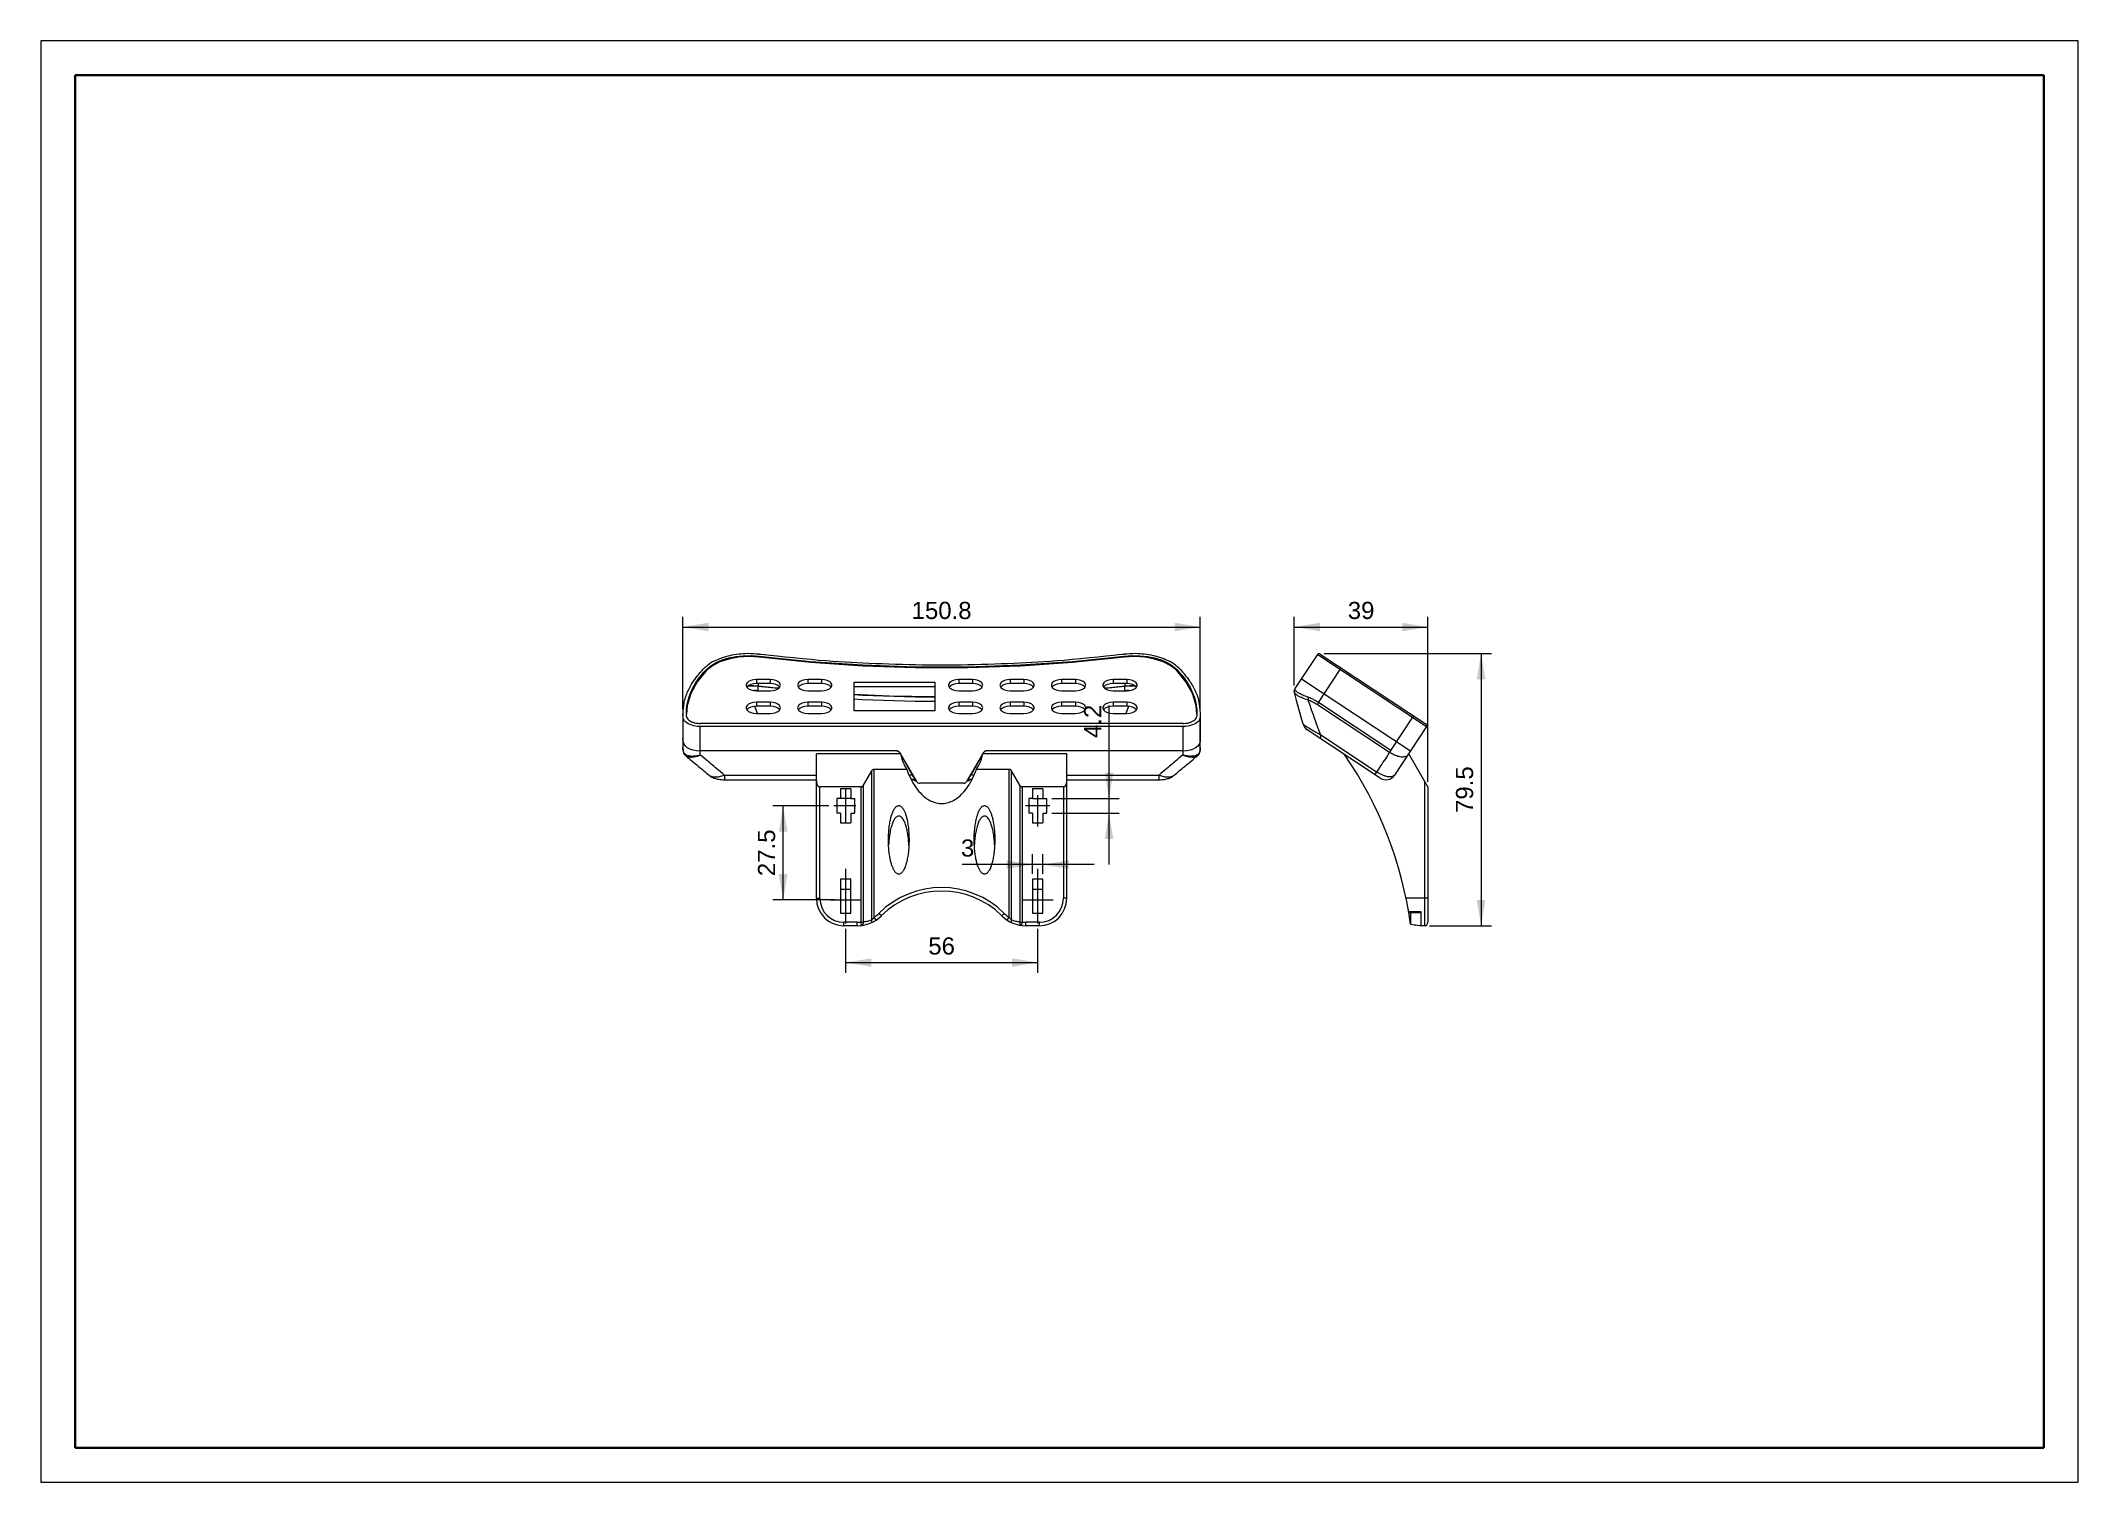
# Model space of a CAD drawing. Header units: millimetres. Extents: x -297 to 297, y -210 to 210.
import ezdxf

# ---------------------------------------------------------------- set-up
doc = ezdxf.new("R2010")
doc.units = ezdxf.units.MM
doc.layers.get('0').update_dxf_attribs({"lineweight": 20})
doc.layers.add('粗实线层', color=7, linetype='Continuous', lineweight=35)
doc.layers.add('细实线层', color=7, linetype='Continuous', lineweight=18)
doc.styles.add('标准', font='')
doc.styles.get('标准').set_extended_font_data('arial')
doc.dimstyles.new('标准$0', dxfattribs={"dimscale": 1.5, "dimtxt": 3.333333, "dimasz": 5, "dimexe": 2, "dimexo": 1, "dimgap": 1.5, "dimtad": 1, "dimdec": 1, "dimdsep": 46, "dimtxsty": '标准', "dimcen": 2.5, "dimdle": 10, "dimclrd": 256, "dimclre": 256, "dimclrt": 7, "dimadec": 0, "dimazin": 0, "dimtfac": 0.714286, "dimtdec": 1, "dimtmove": 0, "dimatfit": 3, "dimfxl": 0, "dimtolj": 1, "dimarcsym": 0})

msp = doc.modelspace()

# ---------------------------------------------------------------- blocks, each defined once
blk = doc.blocks.new('*X4')
for points in [[(-109.78, 39.18), (-102.28, 40.43), (-102.28, 37.93)], [(41.04, 39.18), (33.54, 40.43), (33.54, 37.93)]]:
    blk.add_hatch(color=256).paths.add_polyline_path(points, flags=0)
at = {"linetype": 'Continuous'}
for p, q in [((-109.78, 15.26), (-109.78, 42.18)), ((41.04, 15.26), (41.04, 42.18))]:
    blk.add_line(p, q, dxfattribs=at)
blk.add_line((-109.78, 39.18), (41.04, 39.18))
at = {"color": 7, "insert": (-34.37, 43.98), "char_height": 5, "width": 32.8125, "attachment_point": 5, "style": '标准'}
blk.add_mtext('150.8', dxfattribs=at)
blk = doc.blocks.new('*X5')
for points in [[(-80.57, -12.92), (-81.82, -20.42), (-79.32, -20.42)], [(-80.57, -40.27), (-81.82, -32.77), (-79.32, -32.77)]]:
    blk.add_hatch(color=256).paths.add_polyline_path(points, flags=0)
at = {"linetype": 'Continuous'}
for p, q in [((-67.28, -12.92), (-83.57, -12.92)), ((-65.36, -40.27), (-83.57, -40.27))]:
    blk.add_line(p, q, dxfattribs=at)
blk.add_line((-80.57, -40.27), (-80.57, -12.92))
at = {"color": 7, "insert": (-85.38, -26.6), "char_height": 5, "width": 26.2195, "attachment_point": 5, "rotation": 90, "style": '标准'}
blk.add_mtext('27.5', dxfattribs=at)
blk = doc.blocks.new('*X6')
for points in [[(-62.36, -58.58), (-54.86, -57.33), (-54.86, -59.83)], [(-6.37, -58.58), (-13.87, -57.33), (-13.87, -59.83)]]:
    blk.add_hatch(color=256).paths.add_polyline_path(points, flags=0)
at = {"linetype": 'Continuous'}
for p, q in [((-62.36, -48.72), (-62.36, -61.58)), ((-6.37, -48.72), (-6.37, -61.58))]:
    blk.add_line(p, q, dxfattribs=at)
blk.add_line((-62.36, -58.58), (-6.37, -58.58))
at = {"color": 7, "insert": (-34.37, -53.78), "char_height": 5, "width": 14.3216, "attachment_point": 5, "style": '标准'}
blk.add_mtext('56', dxfattribs=at)
blk = doc.blocks.new('*X7')
for points in [[(-7.87, -30.04), (-15.37, -31.29), (-15.37, -28.79)], [(-4.87, -30.04), (2.63, -31.29), (2.63, -28.79)]]:
    blk.add_hatch(color=256).paths.add_polyline_path(points, flags=0)
at = {"linetype": 'Continuous'}
for p, q in [((-7.87, -32.74), (-7.87, -27.04)), ((-4.87, -32.74), (-4.87, -27.04))]:
    blk.add_line(p, q, dxfattribs=at)
blk.add_line((10.13, -30.04), (-28.42, -30.04))
at = {"color": 7, "insert": (-26.79, -25.24), "char_height": 5, "width": 10, "attachment_point": 5, "style": '标准'}
blk.add_mtext('3', dxfattribs=at)
blk = doc.blocks.new('*X8')
for points in [[(14.44, -10.8), (13.19, -3.3), (15.69, -3.3)], [(14.44, -15.04), (13.19, -22.54), (15.69, -22.54)]]:
    blk.add_hatch(color=256).paths.add_polyline_path(points, flags=0)
blk.add_line((14.44, -30.04), (14.44, 16.32))
at = {"linetype": 'Continuous'}
for p, q in [((-2.27, -10.8), (17.44, -10.8)), ((-2.27, -15.04), (17.44, -15.04))]:
    blk.add_line(p, q, dxfattribs=at)
at = {"color": 7, "insert": (9.68, 11.69), "char_height": 5, "width": 18.4985, "attachment_point": 5, "rotation": 90, "style": '标准'}
blk.add_mtext('4.2', dxfattribs=at)
blk = doc.blocks.new('*X9')
for points in [[(68.45, 39.18), (75.95, 40.43), (75.95, 37.93)], [(107.4, 39.18), (99.9, 40.43), (99.9, 37.93)]]:
    blk.add_hatch(color=256).paths.add_polyline_path(points, flags=0)
at = {"linetype": 'Continuous'}
for p, q in [((68.45, 22.11), (68.45, 42.18)), ((107.4, -5.9), (107.4, 42.18))]:
    blk.add_line(p, q, dxfattribs=at)
blk.add_line((68.45, 39.18), (107.4, 39.18))
at = {"color": 7, "insert": (87.93, 43.98), "char_height": 5, "width": 14.3293, "attachment_point": 5, "style": '标准'}
blk.add_mtext('39', dxfattribs=at)
blk = doc.blocks.new('*X10')
for points in [[(122.91, 31.45), (124.16, 23.95), (121.66, 23.95)], [(122.91, -47.85), (124.16, -40.35), (121.66, -40.35)]]:
    blk.add_hatch(color=256).paths.add_polyline_path(points, flags=0)
at = {"linetype": 'Continuous'}
for p, q in [((77.2, 31.45), (125.91, 31.45)), ((107.9, -47.85), (125.91, -47.85))]:
    blk.add_line(p, q, dxfattribs=at)
blk.add_line((122.91, 31.45), (122.91, -47.85))
at = {"color": 7, "insert": (118.11, -8.2), "char_height": 5, "width": 25.9604, "attachment_point": 5, "rotation": 90, "style": '标准'}
blk.add_mtext('79.5', dxfattribs=at)
blk = doc.blocks.new('$CAXA_FRAME_13B17AC1$')
at = {"layer": '粗实线层'}
for p, q in [((-287, 200), (-287, -200)), ((287, 200), (-287, 200)), ((287, -200), (287, 200)), ((-287, -200), (287, -200))]:
    blk.add_line(p, q, dxfattribs=at)
at = {"layer": '细实线层'}
for p, q in [((297, 210), (-297, 210)), ((-297, 210), (-297, -210)), ((297, -210), (297, 210)), ((-297, -210), (297, -210))]:
    blk.add_line(p, q, dxfattribs=at)

# ---------------------------------------------------------------- dimensions: what is measured, and where the dimension line sits
at = {"color": 7}
for base, p1, p2, text, picture, middle in [((41.04, 39.18), (-109.78, 13.76), (41.04, 13.76), '150.8', '*X4', (-34.37, 43.98)), ((107.4, 39.18), (68.45, 20.61), (107.4, -7.4), '39', '*X9', (87.93, 43.98)), ((-7.87, -30.04), (-4.87, -34.24), (-7.87, -34.24), '3', '*X7', (-26.79, -25.24)), ((-6.37, -58.58), (-62.36, -47.22), (-6.37, -47.22), '56', '*X6', (-34.37, -53.78))]:
    dim = msp.add_linear_dim(base=base, p1=p1, p2=p2, text=text, dimstyle='标准$0', override={"dimsah": 1, "dimtzin": 0}, dxfattribs=at)
    dim.commit()
    dim.dimension.update_dxf_attribs({"geometry": picture, "text_midpoint": middle})
for base, p1, p2, angle, text, picture, middle in [((122.91, -47.85), (75.7, 31.45), (106.4, -47.85), 270, '79.5', '*X10', (118.11, -8.2)), ((14.44, -10.8), (-3.77, -15.04), (-3.77, -10.8), 90, '4.2', '*X8', (9.68, 11.69)), ((-80.57, -12.92), (-63.86, -40.27), (-65.78, -12.92), 90, '27.5', '*X5', (-85.38, -26.6))]:
    dim = msp.add_linear_dim(base=base, p1=p1, p2=p2, angle=angle, text=text, dimstyle='标准$0', override={"dimsah": 1, "dimtzin": 0}, dxfattribs=at)
    dim.commit()
    dim.dimension.update_dxf_attribs({"geometry": picture, "text_midpoint": middle})

# ---------------------------------------------------------------- linework, layer by layer
at = {"color": 7}
for p, q in [((-87.59, 30.7), (-87.59, 30.37)), ((18.86, 30.7), (18.86, 30.37)), ((68.71, 21.24), (75.27, 31.18)), ((75.27, 31.18), (107.04, 10.21)), ((75.96, 31.32), (106.9, 10.9)), ((-103.65, 26.04), (-102.9, 26.83)), ((-101.2, 27.86), (-102.9, 26.5)), ((-102.9, 26.83), (-102.9, 26.5)), ((-84.36, 23.89), (-88.36, 23.89)), ((-88.36, 23.89), (-88.36, 22.73)), ((-84.36, 23.89), (-84.36, 22.73)), ((-69.36, 23.89), (-73.36, 23.89)), ((-73.36, 23.89), (-73.36, 22.73)), ((-69.36, 23.89), (-69.36, 22.73)), ((-29.37, 23.89), (-29.37, 22.73)), ((-25.37, 23.89), (-29.37, 23.89)), ((-25.37, 23.89), (-25.37, 22.73)), ((-14.37, 23.89), (-14.37, 22.73)), ((-10.37, 23.89), (-14.37, 23.89)), ((-10.37, 23.89), (-10.37, 22.73)), ((0.63, 23.89), (0.63, 22.73)), ((4.63, 23.89), (0.63, 23.89)), ((4.63, 23.89), (4.63, 22.73)), ((15.63, 23.89), (15.63, 22.73)), ((19.63, 23.89), (15.63, 23.89)), ((19.63, 23.89), (19.63, 22.73)), ((34.17, 26.83), (34.17, 26.5)), ((70.59, 24.09), (102.36, 3.11)), ((75.46, 17.17), (81.85, 26.84)), ((-84.36, 22.73), (-88.36, 22.73)), ((-88.36, 20.59), (-84.36, 20.59)), ((-87.81, 22.73), (-87.81, 21.99)), ((-82.02, 21.23), (-87.81, 21.82)), ((-87.81, 20.59), (-87.81, 21.82)), ((-69.36, 22.73), (-73.36, 22.73)), ((-73.36, 20.59), (-69.36, 20.59)), ((-59.86, 14.8), (-59.86, 23.07)), ((-59.86, 23.07), (-36.37, 23.07)), ((-59.86, 21.9), (-36.37, 21.9)), ((-36.37, 23.07), (-36.37, 14.8)), ((-25.37, 22.73), (-29.37, 22.73)), ((-29.37, 20.59), (-25.37, 20.59)), ((-10.37, 22.73), (-14.37, 22.73)), ((-14.37, 20.59), (-10.37, 20.59)), ((4.63, 22.73), (0.63, 22.73)), ((0.63, 20.59), (4.63, 20.59)), ((19.07, 21.82), (13.28, 21.23)), ((19.63, 22.73), (15.63, 22.73)), ((15.63, 20.59), (19.63, 20.59)), ((19.07, 22.73), (19.07, 21.99)), ((19.07, 20.59), (19.07, 21.82)), ((68.52, 20.08), (68.52, 20.09)), ((68.7, 21.24), (68.71, 21.24)), ((-109.78, 13.76), (-109.78, 6.67)), ((-109.75, 12.87), (-109.78, 13.73)), ((-109.75, 3.2), (-109.75, 12.87)), ((-108.75, 13.14), (-108.78, 14.01)), ((-108.54, 16.36), (-108.77, 13.76)), ((-84.36, 17.28), (-88.36, 17.28)), ((-88.36, 17.28), (-88.36, 16.12)), ((-84.36, 16.12), (-88.36, 16.12)), ((-88.36, 13.98), (-84.36, 13.98)), ((-84.36, 17.28), (-84.36, 16.12)), ((-69.36, 17.28), (-73.36, 17.28)), ((-73.36, 17.28), (-73.36, 16.12)), ((-69.36, 16.12), (-73.36, 16.12)), ((-73.36, 13.98), (-69.36, 13.98)), ((-69.36, 17.28), (-69.36, 16.12)), ((-36.37, 14.8), (-59.86, 14.8)), ((-29.37, 17.28), (-29.37, 16.12)), ((-25.37, 17.28), (-29.37, 17.28)), ((-25.37, 16.12), (-29.37, 16.12)), ((-29.37, 13.98), (-25.37, 13.98)), ((-25.37, 17.28), (-25.37, 16.12)), ((-14.37, 17.28), (-14.37, 16.12)), ((-10.37, 17.28), (-14.37, 17.28)), ((-10.37, 16.12), (-14.37, 16.12)), ((-14.37, 13.98), (-10.37, 13.98)), ((-10.37, 17.28), (-10.37, 16.12)), ((0.63, 17.28), (0.63, 16.12)), ((4.63, 17.28), (0.63, 17.28)), ((4.63, 16.12), (0.63, 16.12)), ((0.63, 13.98), (4.63, 13.98)), ((4.63, 17.28), (4.63, 16.12)), ((15.63, 17.28), (15.63, 16.12)), ((19.63, 17.28), (15.63, 17.28)), ((19.63, 16.12), (15.63, 16.12)), ((15.63, 13.98), (19.63, 13.98)), ((19.63, 17.28), (19.63, 16.12)), ((40.04, 14.01), (40.02, 13.14)), ((41.04, 13.73), (41.02, 12.87)), ((41.02, 3.2), (41.02, 12.87)), ((41.04, 13.76), (41.04, 6.67)), ((96.19, 2.64), (75.19, 16.51)), ((96.59, 3.23), (75.46, 17.17)), ((96.62, 3.2), (103.01, 12.87)), ((-109.75, 5.78), (-109.78, 6.67)), ((36.02, 11.1), (-104.75, 11.1)), ((36.02, 10.21), (-104.75, 10.21)), ((-104.75, 1.92), (-104.75, 10.21)), ((36.02, 1.92), (36.02, 10.21)), ((41.04, 6.67), (41.02, 5.78)), ((93.52, -4.83), (72.25, 9.21)), ((92.45, -3.07), (76.14, 7.7)), ((107.04, 10.21), (97.68, -3.98)), ((-109.78, 5.78), (-109.78, 4.06)), ((-109.78, 4.06), (-109.75, 3.16)), ((-109.75, 3.19), (-109.75, 3.16)), ((-47.49, 3.11), (-104.75, 3.11)), ((-46.37, 2.28), (-70.86, 2.28)), ((-70.86, -39.85), (-70.86, 2.28)), ((-47.27, 3.08), (-47.55, 3.11)), ((-46.64, 2.64), (-46.8, 2.83)), ((-46.64, 2.64), (-46.64, 2.71)), ((-46.44, 2.28), (-46.64, 2.64)), ((-41.64, -5.85), (-46.59, 2.64)), ((-42.85, -3.98), (-46.29, 2.03)), ((-22.14, 2.64), (-27.09, -5.85)), ((-22.44, 2.03), (-25.88, -3.98)), ((2.13, 2.28), (-22.37, 2.28)), ((-22.3, 2.28), (-22.09, 2.64)), ((-21.93, 2.83), (-22.09, 2.64)), ((-22.09, 2.71), (-22.09, 2.64)), ((-21.19, 3.11), (-21.47, 3.08)), ((36.02, 3.11), (-21.24, 3.11)), ((2.13, -39.85), (2.13, 2.28)), ((41.04, 4.05), (41.02, 3.16)), ((41.02, 3.16), (41.02, 3.19)), ((41.04, 4.05), (41.04, 5.78)), ((96.62, 3.2), (96.59, 3.23)), ((107.4, -7.4), (101.81, 2.28)), ((-102.16, -4), (-102.16, -4)), ((-97.68, -3.98), (-70.86, -3.98)), ((-97.68, -3.98), (-97.68, -5.33)), ((-97.68, -5.33), (-70.86, -5.33)), ((-57.15, -6.9), (-54.74, -2.71)), ((-54.74, -46.13), (-54.74, -2.71)), ((-54.03, -2.21), (-44.56, -2.21)), ((-54.03, -45.38), (-54.03, -2.21)), ((-42.85, -3.98), (-43.81, -3.98)), ((-42.99, -5.33), (-43.19, -5.33)), ((-42.98, -5.33), (-43.16, -5.27)), ((-41.98, -5.27), (-43.16, -5.27)), ((-25.58, -5.27), (-26.76, -5.27)), ((-24.92, -3.98), (-25.88, -3.98)), ((-25.75, -5.33), (-25.58, -5.27)), ((-25.55, -5.33), (-25.58, -5.33)), ((-24.17, -2.21), (-14.7, -2.21)), ((-14.7, -45.38), (-14.7, -2.21)), ((-14, -46.13), (-14, -2.71)), ((-11.58, -6.9), (-14, -2.71)), ((2.13, -3.98), (28.95, -3.98)), ((2.13, -5.33), (28.95, -5.33)), ((28.95, -3.98), (28.95, -5.33)), ((33.43, -4), (33.43, -4)), ((106.4, -5.67), (106.4, -47.85)), ((-57.86, -7.4), (-69.86, -7.4)), ((-69.86, -39.85), (-69.86, -7.4)), ((-64.96, -10.8), (-64.96, -15.04)), ((-60.86, -10.8), (-64.96, -10.8)), ((-60.86, -7.93), (-63.86, -7.93)), ((-63.86, -7.93), (-63.86, -10.8)), ((-62.36, -7.8), (-62.36, -18.04)), ((-60.86, -7.93), (-60.86, -10.8)), ((-60.86, -10.8), (-59.76, -10.8)), ((-59.76, -10.8), (-59.76, -15.04)), ((-57.86, -46.79), (-57.86, -7.4)), ((-57.15, -46.78), (-57.15, -6.9)), ((-27.99, -6.32), (-40.74, -6.32)), ((-11.58, -6.9), (-11.58, -46.78)), ((-10.88, -7.4), (-10.88, -46.79)), ((1.13, -7.4), (-10.88, -7.4)), ((-7.87, -10.8), (-8.97, -10.8)), ((-8.97, -10.8), (-8.97, -15.04)), ((-7.87, -7.93), (-7.87, -10.8)), ((-4.87, -7.93), (-7.87, -7.93)), ((-7.87, -10.8), (-3.77, -10.8)), ((-6.37, -9.79), (-6.37, -18.97)), ((-4.87, -7.93), (-4.87, -10.8)), ((-3.77, -10.8), (-3.77, -15.04)), ((1.13, -7.4), (1.13, -39.85)), ((107.4, -7.4), (107.4, -46.85)), ((-59.36, -12.92), (-65.78, -12.92)), ((-63.86, -15.04), (-64.96, -15.04)), ((-63.86, -15.04), (-63.86, -17.91)), ((-60.86, -15.04), (-60.86, -17.91)), ((-60.86, -15.04), (-59.76, -15.04)), ((-2.82, -12.92), (-9.93, -12.92)), ((-7.87, -15.04), (-8.97, -15.04)), ((-7.87, -15.04), (-7.87, -17.91)), ((-4.87, -15.04), (-4.87, -17.91)), ((-4.87, -15.04), (-3.77, -15.04)), ((-63.86, -17.91), (-60.86, -17.91)), ((-7.87, -17.91), (-4.87, -17.91)), ((-60.86, -34.24), (-63.86, -34.24)), ((-63.86, -34.24), (-63.86, -44.22)), ((-62.36, -31.24), (-62.36, -47.22)), ((-60.86, -44.22), (-60.86, -34.24)), ((-4.87, -34.24), (-7.87, -34.24)), ((-7.87, -34.24), (-7.87, -44.22)), ((-6.37, -31.24), (-6.37, -47.22)), ((-4.87, -44.22), (-4.87, -34.24)), ((-70.86, -39.85), (-69.86, -39.85)), ((-66.86, -40.27), (-57.86, -40.27)), ((-60.86, -37.27), (-63.86, -37.27)), ((-10.87, -40.27), (-1.87, -40.27)), ((-4.87, -37.27), (-7.87, -37.27)), ((2.13, -39.85), (1.13, -39.85)), ((107.4, -39.85), (101.03, -39.85)), ((-63.86, -44.22), (-60.86, -44.22)), ((-58.97, -46.85), (-62.86, -46.85)), ((-62.86, -47.85), (-62.86, -46.85)), ((-58.97, -47.85), (-58.97, -46.85)), ((-57.86, -46.78), (-57.15, -46.78)), ((-57.73, -47.78), (-57.86, -46.78)), ((-53.48, -46.21), (-54.03, -45.38)), ((-53.48, -46.21), (-51.94, -44.97)), ((-51.94, -44.97), (-52.64, -44.25)), ((-16.79, -44.97), (-16.09, -44.25)), ((-15.25, -46.21), (-14.7, -45.38)), ((-11.58, -46.78), (-10.88, -46.78)), ((-11, -47.78), (-10.88, -46.78)), ((-5.87, -46.85), (-9.77, -46.85)), ((-9.77, -47.85), (-9.77, -46.85)), ((-7.87, -44.22), (-4.87, -44.22)), ((-5.87, -47.85), (-5.87, -46.85)), ((105.4, -43.84), (101.79, -43.84)), ((105.4, -44.1), (101.83, -44.1)), ((102.33, -47.36), (102.44, -47.36)), ((102.44, -47.37), (102.44, -44.1)), ((105.4, -47.85), (105.4, -43.84)), ((-58.97, -47.85), (-62.86, -47.85)), ((-58.97, -47.85), (-57.73, -47.78)), ((-11, -47.78), (-9.77, -47.85)), ((-5.87, -47.85), (-9.77, -47.85)), ((106.4, -47.85), (105.4, -47.85))]:
    msp.add_line(p, q, dxfattribs=at)
for points in [[(-102.9, 26.83), (-101.64, 27.9), (-100.09, 28.83), (-98.34, 29.59), (-96.43, 30.18), (-94.37, 30.59), (-92.18, 30.83), (-89.88, 30.87), (-87.59, 30.7)], [(-87.59, 30.37), (-90.58, 30.55), (-93.57, 30.37), (-96.42, 29.84), (-99.01, 29), (-101.2, 27.86)], [(-87.59, 30.7), (-72.55, 29.16), (-57.34, 28.12), (-42.04, 27.6), (-26.7, 27.6), (-11.39, 28.12), (3.81, 29.16), (18.86, 30.7)], [(18.86, 30.37), (3.8, 28.82), (-11.41, 27.78), (-26.71, 27.27), (-42.03, 27.27), (-57.32, 27.78), (-72.53, 28.82), (-87.59, 30.37)], [(18.86, 30.7), (21.14, 30.87), (23.44, 30.83), (25.63, 30.6), (27.69, 30.18), (29.6, 29.59), (31.36, 28.83), (32.91, 27.9), (34.17, 26.83)], [(34.17, 26.5), (32.47, 27.86), (30.27, 29), (27.69, 29.84), (24.84, 30.37), (21.85, 30.55), (18.86, 30.37)], [(-108.78, 14.01), (-108.74, 15.04), (-108.61, 16.21), (-108.37, 17.47), (-108, 18.8), (-107.49, 20.15), (-106.86, 21.49), (-106.12, 22.78), (-105.31, 23.99), (-104.47, 25.08), (-103.65, 26.04)], [(-102.9, 26.5), (-105.59, 23.26), (-107.47, 19.86), (-108.54, 16.36)], [(-88.36, 23.89), (-89.21, 23.83), (-89.98, 23.63), (-90.63, 23.32), (-91.09, 22.93), (-91.33, 22.48), (-91.36, 22.24)], [(-81.36, 22.24), (-81.39, 22.48), (-81.63, 22.93), (-82.09, 23.32), (-82.74, 23.63), (-83.52, 23.83), (-84.36, 23.89)], [(-73.36, 23.89), (-74.21, 23.83), (-74.98, 23.63), (-75.63, 23.32), (-76.09, 22.93), (-76.33, 22.48), (-76.36, 22.24)], [(-66.36, 22.24), (-66.39, 22.48), (-66.63, 22.93), (-67.1, 23.32), (-67.74, 23.63), (-68.52, 23.83), (-69.36, 23.89)], [(-29.37, 23.89), (-30.21, 23.83), (-30.99, 23.63), (-31.63, 23.32), (-32.1, 22.93), (-32.34, 22.48), (-32.37, 22.24)], [(-22.37, 22.24), (-22.4, 22.48), (-22.64, 22.93), (-23.1, 23.32), (-23.75, 23.63), (-24.52, 23.83), (-25.37, 23.89)], [(-14.37, 23.89), (-15.21, 23.83), (-15.99, 23.63), (-16.64, 23.32), (-17.1, 22.93), (-17.34, 22.48), (-17.37, 22.24)], [(-7.37, 22.24), (-7.4, 22.48), (-7.64, 22.93), (-8.1, 23.32), (-8.75, 23.63), (-9.52, 23.83), (-10.37, 23.89)], [(0.63, 23.89), (-0.22, 23.83), (-0.99, 23.63), (-1.64, 23.32), (-2.1, 22.93), (-2.34, 22.48), (-2.37, 22.24)], [(7.63, 22.24), (7.6, 22.48), (7.36, 22.93), (6.9, 23.32), (6.25, 23.63), (5.47, 23.83), (4.63, 23.89)], [(15.63, 23.89), (14.78, 23.83), (14.01, 23.63), (13.36, 23.32), (12.9, 22.93), (12.66, 22.48), (12.63, 22.24)], [(22.63, 22.24), (22.6, 22.48), (22.36, 22.93), (21.89, 23.32), (21.25, 23.63), (20.47, 23.83), (19.63, 23.89)], [(34.17, 26.83), (34.89, 26.06), (35.7, 25.13), (36.53, 24.05), (37.34, 22.86), (38.08, 21.58), (38.72, 20.24), (39.24, 18.89), (39.62, 17.56), (39.87, 16.28), (40, 15.09), (40.04, 14.01)], [(40.04, 13.76), (39.8, 16.36), (38.74, 19.86), (36.85, 23.26), (34.17, 26.5)], [(81.85, 26.84), (81.97, 26.99), (82.1, 27.1)], [(82.1, 27.1), (82.22, 27.15), (82.32, 27.13)], [(-91.36, 22.24), (-91.33, 22.01), (-91.09, 21.56), (-90.63, 21.16), (-89.98, 20.85), (-89.21, 20.66), (-88.36, 20.59)], [(-88.36, 22.73), (-89.21, 22.66), (-89.98, 22.46), (-90.63, 22.16), (-91.09, 21.76), (-91.14, 21.66)], [(-87.81, 21.82), (-90.18, 21.98), (-90.86, 21.96)], [(-87.81, 21.99), (-90.58, 22.15), (-90.63, 22.15)], [(-81.91, 21.32), (-82.63, 21.4), (-85.22, 21.69), (-87.81, 21.99)], [(-81.58, 21.66), (-81.63, 21.76), (-82.09, 22.16), (-82.74, 22.46), (-83.52, 22.66), (-84.36, 22.73)], [(-84.36, 20.59), (-83.52, 20.66), (-82.74, 20.85), (-82.09, 21.16), (-81.63, 21.56), (-81.39, 22.01), (-81.36, 22.24)], [(-76.36, 22.24), (-76.33, 22.01), (-76.09, 21.56), (-75.63, 21.16), (-74.98, 20.85), (-74.21, 20.66), (-73.36, 20.59)], [(-73.36, 22.73), (-74.21, 22.66), (-74.98, 22.46), (-75.63, 22.16), (-76.09, 21.76), (-76.15, 21.66)], [(-66.58, 21.66), (-66.63, 21.76), (-67.1, 22.16), (-67.74, 22.46), (-68.52, 22.66), (-69.36, 22.73)], [(-69.36, 20.59), (-68.52, 20.66), (-67.74, 20.85), (-67.1, 21.16), (-66.63, 21.56), (-66.39, 22.01), (-66.36, 22.24)], [(-36.37, 18.83), (-49.66, 19.06), (-59.86, 19.57)], [(-36.37, 18.7), (-42.06, 18.7), (-57.41, 19.23), (-59.86, 19.39)], [(-36.37, 17.48), (-42.06, 17.48), (-57.41, 18), (-59.86, 18.16)], [(-32.37, 22.24), (-32.34, 22.01), (-32.1, 21.56), (-31.63, 21.16), (-30.99, 20.85), (-30.21, 20.66), (-29.37, 20.59)], [(-29.37, 22.73), (-30.21, 22.66), (-30.99, 22.46), (-31.63, 22.16), (-32.1, 21.76), (-32.15, 21.66)], [(-22.58, 21.66), (-22.64, 21.76), (-23.1, 22.16), (-23.75, 22.46), (-24.52, 22.66), (-25.37, 22.73)], [(-25.37, 20.59), (-24.52, 20.66), (-23.75, 20.85), (-23.1, 21.16), (-22.64, 21.56), (-22.4, 22.01), (-22.37, 22.24)], [(-17.37, 22.24), (-17.34, 22.01), (-17.1, 21.56), (-16.64, 21.16), (-15.99, 20.85), (-15.21, 20.66), (-14.37, 20.59)], [(-14.37, 22.73), (-15.21, 22.66), (-15.99, 22.46), (-16.64, 22.16), (-17.1, 21.76), (-17.15, 21.66)], [(-7.59, 21.66), (-7.64, 21.76), (-8.1, 22.16), (-8.75, 22.46), (-9.52, 22.66), (-10.37, 22.73)], [(-10.37, 20.59), (-9.52, 20.66), (-8.75, 20.85), (-8.1, 21.16), (-7.64, 21.56), (-7.4, 22.01), (-7.37, 22.24)], [(-2.37, 22.24), (-2.34, 22.01), (-2.1, 21.56), (-1.64, 21.16), (-0.99, 20.85), (-0.22, 20.66), (0.63, 20.59)], [(0.63, 22.73), (-0.22, 22.66), (-0.99, 22.46), (-1.64, 22.16), (-2.1, 21.76), (-2.15, 21.66)], [(7.41, 21.66), (7.36, 21.76), (6.9, 22.16), (6.25, 22.46), (5.47, 22.66), (4.63, 22.73)], [(4.63, 20.59), (5.47, 20.66), (6.25, 20.85), (6.9, 21.16), (7.36, 21.56), (7.6, 22.01), (7.63, 22.24)], [(12.63, 22.24), (12.66, 22.01), (12.9, 21.56), (13.36, 21.16), (14.01, 20.85), (14.78, 20.66), (15.63, 20.59)], [(15.63, 22.73), (14.78, 22.66), (14.01, 22.46), (13.36, 22.16), (12.9, 21.76), (12.84, 21.66)], [(19.07, 21.99), (16.49, 21.69), (13.9, 21.4), (13.17, 21.32)], [(21.9, 22.15), (21.85, 22.15), (19.07, 21.99)], [(22.12, 21.96), (21.45, 21.98), (19.07, 21.82)], [(22.41, 21.66), (22.36, 21.76), (21.89, 22.16), (21.25, 22.46), (20.47, 22.66), (19.63, 22.73)], [(19.63, 20.59), (20.47, 20.66), (21.25, 20.85), (21.89, 21.16), (22.36, 21.56), (22.6, 22.01), (22.63, 22.24)], [(-104.75, 10.21), (-105.12, 10.21), (-105.57, 10.24), (-106.07, 10.3), (-106.61, 10.4), (-107.17, 10.55), (-107.71, 10.74), (-108.21, 10.97), (-108.65, 11.24), (-109.02, 11.53), (-109.31, 11.83), (-109.52, 12.13), (-109.65, 12.41), (-109.72, 12.66), (-109.75, 12.87)], [(-88.36, 17.28), (-89.21, 17.22), (-89.98, 17.02), (-90.63, 16.71), (-91.09, 16.32), (-91.33, 15.87), (-91.36, 15.63)], [(-91.36, 15.63), (-91.33, 15.4), (-91.09, 14.94), (-90.63, 14.55), (-89.98, 14.24), (-89.21, 14.05), (-88.36, 13.98)], [(-88.36, 16.12), (-89.21, 16.05), (-89.98, 15.85), (-90.63, 15.55), (-91.09, 15.15), (-91.14, 15.05)], [(-81.36, 15.63), (-81.39, 15.87), (-81.63, 16.32), (-82.09, 16.71), (-82.74, 17.02), (-83.52, 17.22), (-84.36, 17.28)], [(-81.58, 15.05), (-81.63, 15.15), (-82.09, 15.55), (-82.74, 15.85), (-83.52, 16.05), (-84.36, 16.12)], [(-84.36, 13.98), (-83.52, 14.05), (-82.74, 14.24), (-82.09, 14.55), (-81.63, 14.94), (-81.39, 15.4), (-81.36, 15.63)], [(-73.36, 17.28), (-74.21, 17.22), (-74.98, 17.02), (-75.63, 16.71), (-76.09, 16.32), (-76.33, 15.87), (-76.36, 15.63)], [(-76.36, 15.63), (-76.33, 15.4), (-76.09, 14.94), (-75.63, 14.55), (-74.98, 14.24), (-74.21, 14.05), (-73.36, 13.98)], [(-73.36, 16.12), (-74.21, 16.05), (-74.98, 15.85), (-75.63, 15.55), (-76.09, 15.15), (-76.15, 15.05)], [(-66.36, 15.63), (-66.39, 15.87), (-66.63, 16.32), (-67.1, 16.71), (-67.74, 17.02), (-68.52, 17.22), (-69.36, 17.28)], [(-66.58, 15.05), (-66.63, 15.15), (-67.1, 15.55), (-67.74, 15.85), (-68.52, 16.05), (-69.36, 16.12)], [(-69.36, 13.98), (-68.52, 14.05), (-67.74, 14.24), (-67.1, 14.55), (-66.63, 14.94), (-66.39, 15.4), (-66.36, 15.63)], [(-29.37, 17.28), (-30.21, 17.22), (-30.99, 17.02), (-31.63, 16.71), (-32.1, 16.32), (-32.34, 15.87), (-32.37, 15.63)], [(-32.37, 15.63), (-32.34, 15.4), (-32.1, 14.94), (-31.63, 14.55), (-30.99, 14.24), (-30.21, 14.05), (-29.37, 13.98)], [(-29.37, 16.12), (-30.21, 16.05), (-30.99, 15.85), (-31.63, 15.55), (-32.1, 15.15), (-32.15, 15.05)], [(-22.37, 15.63), (-22.4, 15.87), (-22.64, 16.32), (-23.1, 16.71), (-23.75, 17.02), (-24.52, 17.22), (-25.37, 17.28)], [(-22.58, 15.05), (-22.64, 15.15), (-23.1, 15.55), (-23.75, 15.85), (-24.52, 16.05), (-25.37, 16.12)], [(-25.37, 13.98), (-24.52, 14.05), (-23.75, 14.24), (-23.1, 14.55), (-22.64, 14.94), (-22.4, 15.4), (-22.37, 15.63)], [(-14.37, 17.28), (-15.21, 17.22), (-15.99, 17.02), (-16.64, 16.71), (-17.1, 16.32), (-17.34, 15.87), (-17.37, 15.63)], [(-17.37, 15.63), (-17.34, 15.4), (-17.1, 14.94), (-16.64, 14.55), (-15.99, 14.24), (-15.21, 14.05), (-14.37, 13.98)], [(-14.37, 16.12), (-15.21, 16.05), (-15.99, 15.85), (-16.64, 15.55), (-17.1, 15.15), (-17.15, 15.05)], [(-7.37, 15.63), (-7.4, 15.87), (-7.64, 16.32), (-8.1, 16.71), (-8.75, 17.02), (-9.52, 17.22), (-10.37, 17.28)], [(-7.59, 15.05), (-7.64, 15.15), (-8.1, 15.55), (-8.75, 15.85), (-9.52, 16.05), (-10.37, 16.12)], [(-10.37, 13.98), (-9.52, 14.05), (-8.75, 14.24), (-8.1, 14.55), (-7.64, 14.94), (-7.4, 15.4), (-7.37, 15.63)], [(0.63, 17.28), (-0.22, 17.22), (-0.99, 17.02), (-1.64, 16.71), (-2.1, 16.32), (-2.34, 15.87), (-2.37, 15.63)], [(-2.37, 15.63), (-2.34, 15.4), (-2.1, 14.94), (-1.64, 14.55), (-0.99, 14.24), (-0.22, 14.05), (0.63, 13.98)], [(0.63, 16.12), (-0.22, 16.05), (-0.99, 15.85), (-1.64, 15.55), (-2.1, 15.15), (-2.15, 15.05)], [(7.63, 15.63), (7.6, 15.87), (7.36, 16.32), (6.9, 16.71), (6.25, 17.02), (5.47, 17.22), (4.63, 17.28)], [(7.41, 15.05), (7.36, 15.15), (6.9, 15.55), (6.25, 15.85), (5.47, 16.05), (4.63, 16.12)], [(4.63, 13.98), (5.47, 14.05), (6.25, 14.24), (6.9, 14.55), (7.36, 14.94), (7.6, 15.4), (7.63, 15.63)], [(15.63, 17.28), (14.78, 17.22), (14.01, 17.02), (13.36, 16.71), (12.9, 16.32), (12.66, 15.87), (12.63, 15.63)], [(12.63, 15.63), (12.66, 15.4), (12.9, 14.94), (13.36, 14.55), (14.01, 14.24), (14.78, 14.05), (15.63, 13.98)], [(15.63, 16.12), (14.78, 16.05), (14.01, 15.85), (13.36, 15.55), (12.9, 15.15), (12.84, 15.05)], [(22.63, 15.63), (22.6, 15.87), (22.36, 16.32), (21.89, 16.71), (21.25, 17.02), (20.47, 17.22), (19.63, 17.28)], [(22.41, 15.05), (22.36, 15.15), (21.89, 15.55), (21.25, 15.85), (20.47, 16.05), (19.63, 16.12)], [(19.63, 13.98), (20.47, 14.05), (21.25, 14.24), (21.89, 14.55), (22.36, 14.94), (22.6, 15.4), (22.63, 15.63)], [(41.02, 12.87), (40.99, 12.67), (40.92, 12.42), (40.8, 12.15), (40.6, 11.85), (40.32, 11.55), (39.96, 11.26), (39.52, 10.99), (39.02, 10.76), (38.48, 10.56), (37.92, 10.41), (37.37, 10.31), (36.85, 10.24), (36.4, 10.21), (36.02, 10.21)], [(103.01, 12.87), (103.11, 13.03), (103.2, 13.17), (103.25, 13.26), (103.27, 13.3)], [(-109.75, 5.78), (-109.6, 5.19), (-109.21, 4.62), (-108.6, 4.11), (-107.82, 3.69), (-106.88, 3.37), (-105.83, 3.18), (-104.75, 3.11)], [(-47.49, 3.11), (-47.21, 3.08), (-46.96, 2.99), (-46.75, 2.84), (-46.59, 2.64)], [(-46.8, 2.83), (-47.01, 2.98), (-47.27, 3.08)], [(-22.14, 2.64), (-21.99, 2.84), (-21.77, 2.99), (-21.52, 3.08), (-21.24, 3.11)], [(-21.47, 3.08), (-21.72, 2.98), (-21.93, 2.83)], [(36.02, 3.11), (37.1, 3.18), (38.15, 3.37), (39.09, 3.69)], [(41.02, 5.78), (40.86, 5.19), (40.47, 4.61), (39.87, 4.11), (39.09, 3.69)], [(-42.62, -5.27), (-42.48, -5.43), (-42.27, -5.58), (-42.02, -5.68), (-41.74, -5.71)], [(-41.64, -5.85), (-41.48, -6.04), (-41.27, -6.19), (-41.02, -6.28), (-40.74, -6.32)], [(-27.99, -6.32), (-27.72, -6.28), (-27.46, -6.19), (-27.25, -6.04), (-27.09, -5.85)], [(-26.99, -5.71), (-26.72, -5.68), (-26.46, -5.58), (-26.25, -5.43), (-26.12, -5.27)]]:
    msp.add_lwpolyline(points, dxfattribs=at)
for centre, radius, start, end in [((75.69, 30.91), 0.5, 56.56505, 146.56505), ((73.9, 11.72), 3, 195.35059, 236.56505), ((106.63, 10.48), 0.5, 326.56505, 56.56505), ((-11.55, -63.25), 114.99, 7.94196, 34.6056), ((95.17, -2.33), 3, 236.56522, 326.56505), ((-62.86, -39.85), 8, 180, 270), ((-62.86, -39.85), 7, 180, 270), ((-34.37, -62.74), 26, 45.33435, 134.66565), ((-34.37, -62.74), 25, 45.33435, 134.66565), ((-5.87, -39.85), 8, 270, 360), ((-5.87, -39.85), 7, 270, 0), ((-58.97, -37.85), 10, 270, 314.66565), ((-58.97, -37.85), 9, 270, 277.08094), ((-58.97, -37.85), 9, 303.27642, 314.66565), ((-9.77, -37.85), 10, 225.33435, 270), ((-9.77, -37.85), 9, 225.33435, 236.72358), ((-9.77, -37.85), 9, 262.91909, 270), ((106.4, -46.85), 1, 270, 0)]:
    msp.add_arc(centre, radius, start, end, dxfattribs=at)
for points, knots in [([(-87.53, 31.23), (-87.53, 31.23), (-90.58, 31.5), (-92.71, 31.35), (-95.49, 31), (-97.9, 30.4), (-100.27, 29.44), (-101.73, 28.75), (-103.36, 27.39), (-103.36, 27.39)], [0, 0, 0, 0, 330.901983, 676.657518, 1016.184253, 1342.455911, 1649.381495, 1932.351326, 2128.990421, 2128.990421, 2128.990421, 2128.990421]), ([(18.69, 31.22), (18.69, 31.22), (1.31, 29.3), (-10.86, 28.63), (-26.95, 28.02), (-41.78, 28.02), (-57.88, 28.63), (-70.05, 29.3), (-87.43, 31.22), (-87.43, 31.22)], [0, 0, 0, 0, 211.8338, 425.074641, 639.164095, 853.537194, 1067.627019, 1280.868606, 1492.703121, 1492.703121, 1492.703121, 1492.703121]), ([(34.63, 27.39), (34.63, 27.39), (33, 28.75), (31.53, 29.44), (29.17, 30.41), (26.76, 31), (23.98, 31.35), (21.85, 31.5), (18.8, 31.23), (18.8, 31.23)], [0, 0, 0, 0, 47.077785, 114.831254, 188.291634, 266.353026, 347.558026, 430.227095, 509.328102, 509.328102, 509.328102, 509.328102]), ([(-109.78, 13.76), (-109.78, 13.76), (-109.54, 17.81), (-108.22, 20.67), (-106.79, 23.69), (-103.7, 27.06), (-103.7, 27.06)], [0, 0, 0, 0, 447.667439, 911.205933, 1403.656978, 1933.917243, 1933.917243, 1933.917243, 1933.917243]), ([(34.97, 27.06), (34.97, 27.06), (38.05, 23.69), (39.49, 20.67), (40.8, 17.81), (41.04, 13.76), (41.04, 13.76)], [0, 0, 0, 0, 132.830433, 256.186994, 372.307385, 484.462488, 484.462488, 484.462488, 484.462488]), ([(68.52, 20.08), (68.52, 20.08), (68.43, 20.47), (68.42, 20.67), (68.71, 21.24), (68.71, 21.24)], [0, 0, 0, 0, 58.057056, 329.424108, 533.341606, 533.341606, 533.341606, 533.341606]), ([(71.01, 10.92), (71.01, 10.92), (70.09, 14.28), (69.64, 15.93), (68.52, 20.09), (68.52, 20.09)], [0, 0, 0, 0, 135.639507, 345.98143, 545.786121, 545.786121, 545.786121, 545.786121]), ([(72.5, 17.88), (72.5, 17.88), (71.02, 18.39), (70.14, 18.77), (69.26, 19.3), (68.78, 19.55), (68.52, 20.08), (68.52, 20.08)], [0, 0, 0, 0, 262.873875, 478.748936, 646.774141, 768.229788, 837.649557, 837.649557, 837.649557, 837.649557]), ([(72.63, 18.64), (72.63, 18.64), (71.17, 19.19), (70.29, 19.61), (69.41, 20.07), (68.91, 20.52), (68.56, 20.84), (68.71, 21.23), (68.71, 21.23)], [0, 0, 0, 0, 285.019223, 519.250881, 701.254549, 831.719935, 916.874406, 972.239703, 972.239703, 972.239703, 972.239703]), ([(72.63, 18.64), (72.63, 18.64), (72.52, 18.34), (72.49, 18.18), (72.5, 17.88), (72.5, 17.88)], [0, 0, 0, 0, 195.313681, 387.888264, 570.694758, 570.694758, 570.694758, 570.694758]), ([(76.14, 7.7), (76.14, 7.7), (75.15, 10.35), (74.41, 12.43), (73.59, 14.72), (72.5, 17.88), (72.5, 17.88)], [0, 0, 0, 0, 166.030966, 346.779898, 542.069162, 751.766973, 751.766973, 751.766973, 751.766973]), ([(75.19, 16.51), (75.19, 16.51), (74.13, 17.17), (73.59, 17.45), (72.5, 17.88), (72.5, 17.88)], [0, 0, 0, 0, 202.272125, 396.942535, 581.151191, 581.151191, 581.151191, 581.151191]), ([(75.46, 17.17), (75.46, 17.17), (74.35, 17.87), (73.78, 18.17), (72.63, 18.64), (72.63, 18.64)], [0, 0, 0, 0, 202.519214, 397.148475, 581.009601, 581.009601, 581.009601, 581.009601]), ([(-108.75, 13.15), (-108.75, 13.15), (-108.6, 12.47), (-108.16, 12.11), (-107.53, 11.65), (-106.67, 11.35), (-105.91, 11.14), (-104.75, 11.1), (-104.75, 11.1)], [0, 0, 0, 0, 211.176843, 451.273442, 737.648393, 1070.461564, 1438.937634, 1826.550958, 1826.550958, 1826.550958, 1826.550958]), ([(36.02, 11.1), (36.02, 11.1), (37.18, 11.14), (37.94, 11.35), (38.79, 11.65), (39.43, 12.11), (39.87, 12.47), (40.02, 13.15), (40.02, 13.15)], [0, 0, 0, 0, 110.70831, 216.028538, 311.234643, 393.216046, 461.955692, 522.336426, 522.336426, 522.336426, 522.336426]), ([(75.46, 17.17), (75.46, 17.17), (75.31, 16.91), (75.25, 16.78), (75.19, 16.51), (75.19, 16.51)], [0, 0, 0, 0, 213.538781, 415.941295, 597.446211, 597.446211, 597.446211, 597.446211]), ([(76.14, 7.7), (76.14, 7.7), (74.41, 8.68), (73.34, 9.33), (72.31, 9.93), (71.58, 10.46), (71.22, 10.63), (71.01, 10.92), (71.01, 10.92)], [0, 0, 0, 0, 335.596109, 594.18702, 799.61551, 950.084714, 1039.287121, 1066.962938, 1066.962938, 1066.962938, 1066.962938]), ([(76.14, 7.7), (76.14, 7.7), (76.09, 7.11), (76.09, 6.8), (76.4, 6.47), (76.4, 6.47)], [0, 0, 0, 0, 261.461377, 466.589435, 630.608227, 630.608227, 630.608227, 630.608227]), ([(-109.75, 3.16), (-109.75, 3.16), (-109.65, 2.54), (-109.51, 2.22), (-109.02, 1.72), (-109.02, 1.72)], [0, 0, 0, 0, 281.53267, 625.546433, 961.893788, 961.893788, 961.893788, 961.893788]), ([(-109.68, 2.84), (-109.68, 2.84), (-109.59, 2.62), (-109.48, 2.47), (-109.34, 2.29), (-109.08, 2.1), (-109.08, 2.1)], [0, 0, 0, 0, 254.888548, 536.304895, 855.966361, 1228.325059, 1228.325059, 1228.325059, 1228.325059]), ([(-109.02, 1.72), (-109.02, 1.72), (-105.52, -1.2), (-104.38, -2.14), (-102.16, -4), (-102.16, -4)], [0, 0, 0, 0, 387.901927, 778.701868, 931.956549, 931.956549, 931.956549, 931.956549]), ([(-109.02, 1.72), (-109.02, 1.72), (-108.77, 1.54), (-108.54, 1.45), (-108.15, 1.33), (-107.69, 1.28), (-107.12, 1.29), (-106.4, 1.4), (-105.73, 1.54), (-104.75, 1.92), (-104.75, 1.92)], [0, 0, 0, 0, 116.734684, 277.731332, 472.20948, 708.421828, 995.344687, 1346.008418, 1769.457652, 2262.556975, 2262.556975, 2262.556975, 2262.556975]), ([(-108.78, 1.93), (-108.78, 1.93), (-108.3, 1.73), (-107.89, 1.66), (-107.26, 1.58), (-106.51, 1.6), (-105.8, 1.66), (-104.75, 1.92), (-104.75, 1.92)], [0, 0, 0, 0, 176.598897, 388.704037, 642.884687, 949.063372, 1313.551741, 1731.95324, 1731.95324, 1731.95324, 1731.95324]), ([(-97.68, -3.98), (-97.68, -3.98), (-99.68, -2.31), (-101.18, -1.06), (-102.71, 0.22), (-104.75, 1.92), (-104.75, 1.92)], [0, 0, 0, 0, 276.992386, 556.905261, 839.720958, 1125.420954, 1125.420954, 1125.420954, 1125.420954]), ([(-46.34, 2.16), (-46.34, 2.16), (-45.9, -0.21), (-44.56, -2.21), (-44.56, -2.21)], [0, 0, 0, 0, 200.368137, 408.294548, 408.294548, 408.294548, 408.294548]), ([(-24.17, -2.21), (-24.17, -2.21), (-22.83, -0.21), (-22.39, 2.16), (-22.39, 2.16)], [0, 0, 0, 0, 106.115895, 208.377321, 208.377321, 208.377321, 208.377321]), ([(36.02, 1.92), (36.02, 1.92), (33.98, 0.22), (32.45, -1.06), (30.94, -2.31), (28.95, -3.98), (28.95, -3.98)], [0, 0, 0, 0, 88.476409, 176.059344, 262.743331, 348.522899, 348.522899, 348.522899, 348.522899]), ([(33.43, -4), (33.43, -4), (35.66, -2.13), (36.8, -1.19), (40.28, 1.72), (40.28, 1.72)], [0, 0, 0, 0, 51.427014, 180.704616, 308.29389, 308.29389, 308.29389, 308.29389]), ([(36.02, 1.92), (36.02, 1.92), (37.14, 1.65), (37.9, 1.58), (38.89, 1.62), (39.48, 1.68), (40.17, 1.99), (40.17, 1.99)], [0, 0, 0, 0, 111.636632, 230.917619, 334.767812, 420.50034, 488.899058, 488.899058, 488.899058, 488.899058]), ([(36.02, 1.92), (36.02, 1.92), (37.06, 1.51), (37.8, 1.37), (38.67, 1.26), (39.39, 1.33), (39.84, 1.41), (40.28, 1.72), (40.28, 1.72)], [0, 0, 0, 0, 123.694952, 253.816527, 365.061497, 455.146013, 525.923988, 580.168547, 580.168547, 580.168547, 580.168547]), ([(40.17, 1.99), (40.17, 1.99), (40.62, 2.29), (40.79, 2.48), (40.96, 2.89), (40.96, 2.89)], [0, 0, 0, 0, 132.698911, 243.415178, 340.663894, 340.663894, 340.663894, 340.663894]), ([(40.29, 1.72), (40.29, 1.72), (40.77, 2.22), (40.92, 2.53), (41.02, 3.16), (41.02, 3.16)], [0, 0, 0, 0, 118.292538, 239.89447, 341.142814, 341.142814, 341.142814, 341.142814]), ([(96.19, 2.64), (96.19, 2.64), (94.32, -0.21), (92.45, -3.07), (92.45, -3.07)], [0, 0, 0, 0, 292.358044, 579.043294, 579.043294, 579.043294, 579.043294]), ([(96.59, 3.23), (96.59, 3.23), (96.42, 2.97), (96.34, 2.86), (96.19, 2.64), (96.19, 2.64)], [0, 0, 0, 0, 300.691829, 580.913548, 821.595444, 821.595444, 821.595444, 821.595444]), ([(96.23, 2.61), (96.23, 2.61), (96.21, 2.63), (96.19, 2.64), (96.19, 2.64)], [0, 0, 0, 0, 296.243144, 592.528918, 592.528918, 592.528918, 592.528918]), ([(96.62, 3.2), (96.62, 3.2), (96.46, 2.95), (96.38, 2.83), (96.23, 2.61), (96.23, 2.61)], [0, 0, 0, 0, 300.86734, 581.22895, 822.016043, 822.016043, 822.016043, 822.016043]), ([(101.57, 1.92), (101.57, 1.92), (101.19, 1.47), (100.72, 1.36), (100.04, 1.26), (99.35, 1.33), (98.64, 1.49), (97.97, 1.72), (97.31, 2.01), (96.84, 2.24), (96.23, 2.61), (96.23, 2.61)], [0, 0, 0, 0, 177.818327, 404.069861, 661.054447, 939.836108, 1224.943456, 1504.905151, 1774.814552, 2029.460472, 2260.921683, 2260.921683, 2260.921683, 2260.921683]), ([(-102.16, -4), (-102.16, -4), (-101.9, -4.21), (-101.58, -4.33), (-100.74, -4.53), (-99.79, -4.48), (-98.92, -4.38), (-97.68, -3.98), (-97.68, -3.98)], [0, 0, 0, 0, 9.869125, 230.133236, 497.740207, 816.280049, 1181.108562, 1581.183124, 1581.183124, 1581.183124, 1581.183124]), ([(-102.16, -4), (-102.16, -4), (-101.18, -4.71), (-100.23, -4.98), (-99.17, -5.28), (-97.68, -5.33), (-97.68, -5.33)], [0, 0, 0, 0, 216.355749, 493.721501, 802.038445, 1095.938574, 1095.938574, 1095.938574, 1095.938574]), ([(-70.86, -5.67), (-70.86, -5.67), (-70.85, -6.06), (-70.79, -6.32), (-70.71, -6.61), (-70.59, -6.86), (-70.46, -7.08), (-70.27, -7.26), (-70.12, -7.37), (-69.86, -7.4), (-69.86, -7.4)], [0, 0, 0, 0, 225.930548, 433.306482, 623.606161, 800.141401, 968.012717, 1124.519736, 1271.473035, 1410.729848, 1410.729848, 1410.729848, 1410.729848]), ([(-54.74, -2.71), (-54.74, -2.71), (-54.59, -2.48), (-54.43, -2.35), (-54.28, -2.23), (-54.03, -2.21), (-54.03, -2.21)], [0, 0, 0, 0, 162.919728, 314.152603, 456.229886, 591.803237, 591.803237, 591.803237, 591.803237]), ([(-44.56, -2.21), (-44.56, -2.21), (-43.35, -5.29), (-42.18, -7.15), (-40.67, -9.15), (-39.12, -10.57), (-37.52, -11.56), (-35.93, -12.13), (-34.36, -12.31), (-32.79, -12.12), (-31.2, -11.56), (-29.6, -10.56), (-28.06, -9.15), (-26.55, -7.15), (-25.38, -5.29), (-24.17, -2.21), (-24.17, -2.21)], [0, 0, 0, 0, 142.396558, 269.225994, 381.897978, 481.633736, 569.364657, 647.241792, 719.621624, 791.988131, 869.847617, 957.468624, 1057.019041, 1169.57635, 1296.302851, 1438.624143, 1438.624143, 1438.624143, 1438.624143]), ([(-42.87, -5.28), (-42.87, -5.28), (-42.92, -5.33), (-42.98, -5.33), (-42.98, -5.33)], [0, 0, 0, 0, 208.017174, 253.274894, 253.274894, 253.274894, 253.274894]), ([(-42.24, -4.88), (-42.24, -4.88), (-42.42, -4.67), (-42.52, -4.53), (-42.85, -3.98), (-42.85, -3.98)], [0, 0, 0, 0, 21.751216, 173.028711, 352.414065, 352.414065, 352.414065, 352.414065]), ([(-26.49, -4.88), (-26.49, -4.88), (-26.31, -4.67), (-26.22, -4.53), (-25.88, -3.98), (-25.88, -3.98)], [0, 0, 0, 0, 13.185864, 104.892208, 213.637895, 213.637895, 213.637895, 213.637895]), ([(-25.86, -5.28), (-25.86, -5.28), (-25.81, -5.33), (-25.75, -5.33), (-25.75, -5.33)], [0, 0, 0, 0, 121.035887, 147.36933, 147.36933, 147.36933, 147.36933]), ([(-14.7, -2.21), (-14.7, -2.21), (-14.46, -2.23), (-14.3, -2.35), (-14.14, -2.48), (-14, -2.71), (-14, -2.71)], [0, 0, 0, 0, 34.437605, 70.395059, 108.616753, 149.751759, 149.751759, 149.751759, 149.751759]), ([(1.13, -7.4), (1.13, -7.4), (1.38, -7.37), (1.54, -7.26), (1.72, -7.08), (1.86, -6.86), (1.98, -6.61), (2.06, -6.32), (2.12, -6.06), (2.13, -5.67), (2.13, -5.67)], [0, 0, 0, 0, 16.162083, 33.185244, 51.458695, 70.99546, 91.509455, 113.633645, 137.747608, 164.017348, 164.017348, 164.017348, 164.017348]), ([(28.95, -3.98), (28.95, -3.98), (30.19, -4.38), (31.05, -4.48), (32.01, -4.53), (32.84, -4.33), (33.16, -4.21), (33.43, -4), (33.43, -4)], [0, 0, 0, 0, 131.892034, 252.164808, 357.17753, 445.399315, 518.013527, 521.278437, 521.278437, 521.278437, 521.278437]), ([(28.95, -5.33), (28.95, -5.33), (30.43, -5.29), (31.48, -4.99), (32.44, -4.72), (33.43, -4), (33.43, -4)], [0, 0, 0, 0, 96.79851, 199.912451, 292.674334, 366.13635, 366.13635, 366.13635, 366.13635]), ([(92.45, -3.07), (92.45, -3.07), (92.14, -3.46), (92.07, -3.61), (91.9, -3.76), (91.9, -3.76)], [0, 0, 0, 0, 436.33178, 711.397363, 808.479959, 808.479959, 808.479959, 808.479959]), ([(97.68, -3.98), (97.68, -3.98), (97.24, -4.44), (96.71, -4.49), (95.95, -4.51), (95.14, -4.33), (94.2, -4), (93.46, -3.68), (92.45, -3.07), (92.45, -3.07)], [0, 0, 0, 0, 156.562231, 342.148, 569.251963, 836.903153, 1135.724746, 1453.022421, 1777.66901, 1777.66901, 1777.66901, 1777.66901]), ([(-57.86, -7.4), (-57.86, -7.4), (-57.61, -7.38), (-57.46, -7.26), (-57.3, -7.13), (-57.15, -6.9), (-57.15, -6.9)], [0, 0, 0, 0, 137.938522, 282.494442, 436.365683, 602.127656, 602.127656, 602.127656, 602.127656]), ([(-11.58, -6.9), (-11.58, -6.9), (-11.43, -7.13), (-11.28, -7.26), (-11.12, -7.38), (-10.88, -7.4), (-10.88, -7.4)], [0, 0, 0, 0, 30.857895, 59.502236, 86.412457, 112.090797, 112.090797, 112.090797, 112.090797]), ([(-49.86, -22.83), (-49.86, -22.83), (-49.85, -21.65), (-49.81, -20.84), (-49.73, -19.82), (-49.63, -18.92), (-49.51, -18.08), (-49.37, -17.32), (-49.22, -16.61), (-49.04, -15.94), (-48.84, -15.31), (-48.61, -14.7), (-48.36, -14.16), (-48.08, -13.69), (-47.78, -13.3), (-47.45, -13.02), (-47.09, -12.86), (-46.7, -12.84), (-46.34, -12.99), (-46.01, -13.25), (-45.72, -13.59), (-45.48, -13.97), (-45.28, -14.36), (-45.1, -14.77), (-44.93, -15.2), (-44.78, -15.66), (-44.63, -16.17), (-44.49, -16.74), (-44.35, -17.37), (-44.22, -18.07), (-44.11, -18.85), (-44.01, -19.69), (-43.93, -20.68), (-43.88, -21.54), (-43.87, -22.83), (-43.87, -22.83)], [0, 0, 0, 0, 181.161902, 360.617509, 532.994175, 694.26631, 842.628866, 978.032648, 1104.190835, 1225.165211, 1342.71549, 1456.321367, 1563.674887, 1660.46316, 1745.312402, 1819.614419, 1886.889119, 1950.10375, 2016.840232, 2091.559012, 2171.148666, 2249.735388, 2326.752846, 2404.068799, 2484.113384, 2569.44449, 2662.5644, 2765.379709, 2878.863302, 3003.580888, 3140.208684, 3290.330285, 3456.500801, 3641.41281, 3847.929095, 3847.929095, 3847.929095, 3847.929095]), ([(-44.01, -22.85), (-44.01, -22.85), (-44.05, -22.37), (-44.1, -21.99), (-44.23, -21.07), (-44.37, -20.32), (-44.52, -19.61), (-44.7, -18.95), (-44.89, -18.32), (-45.12, -17.72), (-45.38, -17.16), (-45.68, -16.67), (-46, -16.28), (-46.35, -16), (-46.73, -15.86), (-47.13, -15.89), (-47.48, -16.07), (-47.8, -16.36), (-48.09, -16.73), (-48.36, -17.18), (-48.6, -17.7), (-48.83, -18.29), (-49.04, -18.97), (-49.24, -19.73), (-49.41, -20.55), (-49.56, -21.47), (-49.64, -22.05), (-49.72, -22.85), (-49.72, -22.85)], [0, 0, 0, 0, 3.694584, 167.56635, 317.910492, 454.116652, 579.389855, 698.610972, 815.081318, 929.243044, 1039.151502, 1140.098241, 1228.80072, 1305.629317, 1374.013226, 1439.384761, 1507.553494, 1581.846724, 1664.335372, 1756.340441, 1856.990047, 1967.175862, 2090.931892, 2230.904098, 2384.292999, 2540.988818, 2690.97579, 2791.570098, 2791.570098, 2791.570098, 2791.570098]), ([(-24.87, -22.83), (-24.87, -22.83), (-24.86, -21.65), (-24.81, -20.84), (-24.73, -19.82), (-24.63, -18.92), (-24.51, -18.08), (-24.37, -17.32), (-24.22, -16.61), (-24.04, -15.94), (-23.84, -15.31), (-23.62, -14.7), (-23.36, -14.16), (-23.08, -13.69), (-22.78, -13.3), (-22.45, -13.02), (-22.09, -12.86), (-21.71, -12.84), (-21.34, -12.99), (-21.01, -13.25), (-20.72, -13.59), (-20.48, -13.97), (-20.28, -14.36), (-20.1, -14.77), (-19.93, -15.2), (-19.78, -15.66), (-19.63, -16.17), (-19.49, -16.74), (-19.35, -17.37), (-19.23, -18.07), (-19.11, -18.85), (-19.02, -19.69), (-18.94, -20.68), (-18.88, -21.54), (-18.87, -22.83), (-18.87, -22.83)], [0, 0, 0, 0, 99.795513, 198.65109, 293.607136, 382.446098, 464.173642, 538.762669, 608.258632, 674.899023, 739.653203, 802.234555, 861.371711, 914.688855, 961.429222, 1002.359505, 1039.418694, 1074.241339, 1111.004043, 1152.163905, 1196.006955, 1239.297527, 1281.723648, 1324.314198, 1368.407853, 1415.413661, 1466.710038, 1523.347258, 1585.861248, 1654.563637, 1729.826928, 1812.523467, 1904.060769, 2005.92208, 2119.684402, 2119.684402, 2119.684402, 2119.684402]), ([(-19.01, -22.85), (-19.01, -22.85), (-19.05, -22.37), (-19.1, -21.99), (-19.23, -21.07), (-19.37, -20.32), (-19.52, -19.61), (-19.7, -18.95), (-19.9, -18.32), (-20.13, -17.72), (-20.39, -17.16), (-20.68, -16.67), (-21, -16.28), (-21.35, -16), (-21.74, -15.86), (-22.13, -15.89), (-22.49, -16.07), (-22.8, -16.36), (-23.09, -16.73), (-23.36, -17.18), (-23.6, -17.7), (-23.83, -18.29), (-24.04, -18.97), (-24.24, -19.73), (-24.42, -20.55), (-24.56, -21.47), (-24.65, -22.05), (-24.73, -22.85), (-24.73, -22.85)], [0, 0, 0, 0, 1.997028, 90.574376, 171.839658, 245.46296, 313.176687, 377.619091, 440.574624, 502.282282, 561.690928, 616.25551, 664.201721, 705.729763, 742.693209, 778.028382, 814.875521, 855.033123, 899.620582, 949.351938, 1003.755911, 1063.314476, 1130.208129, 1205.867085, 1288.778146, 1373.476691, 1454.548914, 1508.922997, 1508.922997, 1508.922997, 1508.922997]), ([(-43.87, -22.83), (-43.87, -22.83), (-43.88, -24.02), (-43.92, -24.83), (-44, -25.85), (-44.1, -26.75), (-44.22, -27.58), (-44.36, -28.35), (-44.52, -29.06), (-44.69, -29.73), (-44.89, -30.36), (-45.12, -30.96), (-45.37, -31.51), (-45.65, -31.98), (-45.95, -32.36), (-46.28, -32.65), (-46.64, -32.81), (-47.03, -32.83), (-47.39, -32.68), (-47.72, -32.42), (-48.01, -32.08), (-48.25, -31.7), (-48.45, -31.31), (-48.63, -30.9), (-48.8, -30.47), (-48.95, -30.01), (-49.1, -29.5), (-49.24, -28.93), (-49.38, -28.29), (-49.51, -27.6), (-49.62, -26.82), (-49.72, -25.98), (-49.8, -24.99), (-49.85, -24.13), (-49.86, -22.83), (-49.86, -22.83)], [0, 0, 0, 0, 176.012317, 350.36684, 517.843645, 674.531567, 818.676868, 950.231754, 1072.803855, 1190.339495, 1304.54837, 1414.924962, 1519.226924, 1613.263959, 1695.701334, 1767.891292, 1833.253687, 1894.671422, 1959.510898, 2032.105772, 2109.433065, 2185.785934, 2260.614146, 2335.732368, 2413.50166, 2496.407202, 2586.880147, 2686.772898, 2797.030684, 2918.203132, 3050.947239, 3196.801584, 3358.24865, 3537.904476, 3738.550469, 3738.550469, 3738.550469, 3738.550469]), ([(-49.74, -23.06), (-49.74, -23.06), (-49.8, -23.69), (-49.83, -24.32), (-49.83, -24.32)], [0, 0, 0, 0, 158.126476, 271.032362, 271.032362, 271.032362, 271.032362]), ([(-43.9, -24.35), (-43.9, -24.35), (-43.93, -23.6), (-44.01, -22.85), (-44.01, -22.85)], [0, 0, 0, 0, 84.569292, 238.002087, 238.002087, 238.002087, 238.002087]), ([(-18.87, -22.83), (-18.87, -22.83), (-18.88, -24.02), (-18.93, -24.83), (-19, -25.85), (-19.1, -26.75), (-19.23, -27.58), (-19.36, -28.35), (-19.52, -29.06), (-19.69, -29.73), (-19.89, -30.36), (-20.12, -30.96), (-20.37, -31.51), (-20.65, -31.98), (-20.96, -32.36), (-21.28, -32.65), (-21.64, -32.81), (-22.03, -32.83), (-22.4, -32.68), (-22.73, -32.42), (-23.01, -32.08), (-23.25, -31.7), (-23.46, -31.31), (-23.64, -30.9), (-23.8, -30.47), (-23.96, -30.01), (-24.11, -29.5), (-24.25, -28.93), (-24.38, -28.29), (-24.51, -27.6), (-24.62, -26.82), (-24.72, -25.98), (-24.8, -24.99), (-24.85, -24.13), (-24.87, -22.83), (-24.87, -22.83)], [0, 0, 0, 0, 120.410899, 239.687693, 354.259405, 461.45039, 560.060905, 650.058255, 733.910437, 814.317151, 892.448008, 967.957183, 1039.310672, 1103.641874, 1160.037691, 1209.4232, 1254.137938, 1296.154115, 1340.511122, 1390.173635, 1443.073619, 1495.306996, 1546.497347, 1597.886095, 1651.088453, 1707.804546, 1769.697536, 1838.034663, 1913.462561, 1996.357233, 2087.168135, 2186.947816, 2297.394554, 2420.297995, 2557.560914, 2557.560914, 2557.560914, 2557.560914]), ([(-24.75, -23.06), (-24.75, -23.06), (-24.8, -23.69), (-24.83, -24.32), (-24.83, -24.32)], [0, 0, 0, 0, 89.689774, 153.730305, 153.730305, 153.730305, 153.730305]), ([(-18.9, -24.35), (-18.9, -24.35), (-18.94, -23.6), (-19.01, -22.85), (-19.01, -22.85)], [0, 0, 0, 0, 48.373696, 136.137367, 136.137367, 136.137367, 136.137367]), ([(-57.73, -47.78), (-57.73, -47.78), (-57.42, -47.69), (-57.29, -47.45), (-57.15, -47.19), (-57.15, -46.78), (-57.15, -46.78)], [0, 0, 0, 0, 123.432406, 262.03921, 419.351729, 589.960259, 589.960259, 589.960259, 589.960259]), ([(-54.74, -46.13), (-54.74, -46.13), (-55.46, -46.43), (-56.01, -46.57), (-56.5, -46.69), (-57.15, -46.78), (-57.15, -46.78)], [0, 0, 0, 0, 164.064994, 313.870166, 451.38701, 578.460729, 578.460729, 578.460729, 578.460729]), ([(-55.05, -47.06), (-55.05, -47.06), (-54.75, -46.83), (-54.7, -46.58), (-54.74, -46.13), (-54.74, -46.13)], [0, 0, 0, 0, 127.912359, 276.764411, 449.152355, 449.152355, 449.152355, 449.152355]), ([(-54.03, -45.38), (-54.03, -45.38), (-54.33, -45.75), (-54.47, -45.9), (-54.74, -46.13), (-54.74, -46.13)], [0, 0, 0, 0, 181.466858, 329.742739, 444.530384, 444.530384, 444.530384, 444.530384]), ([(-14, -46.13), (-14, -46.13), (-14.22, -45.94), (-14.37, -45.77), (-14.52, -45.61), (-14.7, -45.38), (-14.7, -45.38)], [0, 0, 0, 0, 110.382639, 227.556412, 341.693882, 449.186802, 449.186802, 449.186802, 449.186802]), ([(-13.68, -47.06), (-13.68, -47.06), (-13.99, -46.83), (-14.03, -46.58), (-14, -46.13), (-14, -46.13)], [0, 0, 0, 0, 98.006754, 212.055628, 344.137533, 344.137533, 344.137533, 344.137533]), ([(-11.58, -46.78), (-11.58, -46.78), (-12.23, -46.69), (-12.72, -46.57), (-13.27, -46.43), (-14, -46.13), (-14, -46.13)], [0, 0, 0, 0, 101.407985, 211.234928, 330.975833, 462.224759, 462.224759, 462.224759, 462.224759]), ([(-11, -47.78), (-11, -47.78), (-11.31, -47.69), (-11.45, -47.45), (-11.58, -47.19), (-11.58, -46.78), (-11.58, -46.78)], [0, 0, 0, 0, 100.119411, 211.622805, 338.056218, 475.22246, 475.22246, 475.22246, 475.22246]), ([(102.44, -47.37), (102.44, -47.37), (103.91, -47.68), (105.4, -47.79), (105.4, -47.79)], [0, 0, 0, 0, 410.841121, 833.850595, 833.850595, 833.850595, 833.850595])]:
    msp.add_open_spline(points, degree=3, knots=knots, dxfattribs=at)
for points in [[(-87.48, 31.23), (-87.48, 31.23), (-87.53, 31.23), (-87.53, 31.23)], [(-87.43, 31.22), (-87.43, 31.22), (-87.48, 31.23), (-87.48, 31.23)], [(18.75, 31.23), (18.75, 31.23), (18.69, 31.22), (18.69, 31.22)], [(18.8, 31.23), (18.8, 31.23), (18.75, 31.23), (18.75, 31.23)], [(-103.47, 27.28), (-103.47, 27.28), (-103.7, 27.06), (-103.7, 27.06)], [(-103.36, 27.39), (-103.36, 27.39), (-103.47, 27.28), (-103.47, 27.28)], [(34.74, 27.28), (34.74, 27.28), (34.63, 27.39), (34.63, 27.39)], [(34.97, 27.06), (34.97, 27.06), (34.74, 27.28), (34.74, 27.28)], [(-88.62, 20.65), (-88.62, 20.65), (-89.07, 20.65), (-89.07, 20.65)], [(-88.36, 20.64), (-88.36, 20.64), (-88.62, 20.65), (-88.62, 20.65)], [(-87.81, 20.59), (-87.81, 20.59), (-88.36, 20.64), (-88.36, 20.64)], [(19.62, 20.64), (19.62, 20.64), (19.07, 20.59), (19.07, 20.59)], [(19.89, 20.65), (19.89, 20.65), (19.62, 20.64), (19.62, 20.64)], [(20.33, 20.65), (20.33, 20.65), (19.89, 20.65), (19.89, 20.65)], [(68.49, 20.24), (68.49, 20.24), (68.52, 20.82), (68.52, 20.82)], [(68.49, 20.21), (68.49, 20.21), (68.49, 20.24), (68.49, 20.24)], [(68.52, 20.08), (68.52, 20.08), (68.49, 20.21), (68.49, 20.21)], [(69.42, 16.74), (69.42, 16.74), (68.52, 20.09), (68.52, 20.09)], [(-88.86, 16.07), (-88.86, 16.07), (-88.82, 15.96), (-88.82, 15.96)], [(-88.82, 15.96), (-88.82, 15.96), (-88.18, 14.09), (-88.18, 14.09)], [(-88.18, 14.09), (-88.18, 14.09), (-88.16, 14.05), (-88.16, 14.05)], [(-88.16, 14.05), (-88.16, 14.05), (-88.14, 13.98), (-88.14, 13.98)], [(19.4, 13.98), (19.4, 13.98), (19.43, 14.05), (19.43, 14.05)], [(19.43, 14.05), (19.43, 14.05), (19.44, 14.09), (19.44, 14.09)], [(19.44, 14.09), (19.44, 14.09), (20.09, 15.96), (20.09, 15.96)], [(20.09, 15.96), (20.09, 15.96), (20.12, 16.07), (20.12, 16.07)], [(69.9, 15), (69.9, 15), (69.42, 16.74), (69.42, 16.74)], [(70.39, 13.21), (70.39, 13.21), (69.9, 15), (69.9, 15)], [(71.01, 10.92), (71.01, 10.92), (70.39, 13.21), (70.39, 13.21)], [(-109.77, 3.79), (-109.77, 3.79), (-109.78, 4.1), (-109.78, 4.1)], [(-109.77, 3.49), (-109.77, 3.49), (-109.77, 3.79), (-109.77, 3.79)], [(-109.75, 3.23), (-109.75, 3.23), (-109.77, 3.49), (-109.77, 3.49)], [(-109.75, 3.19), (-109.75, 3.19), (-109.75, 3.23), (-109.75, 3.23)], [(-109.75, 3.23), (-109.75, 3.23), (-109.75, 3.2), (-109.75, 3.2)], [(-109.75, 3.2), (-109.75, 3.2), (-109.74, 3.09), (-109.74, 3.09)], [(-109.74, 3.09), (-109.74, 3.09), (-109.73, 3.02), (-109.73, 3.02)], [(-109.73, 3.02), (-109.73, 3.02), (-109.72, 2.98), (-109.72, 2.98)], [(-109.72, 2.98), (-109.72, 2.98), (-109.68, 2.84), (-109.68, 2.84)], [(-109.08, 2.1), (-109.08, 2.1), (-108.78, 1.93), (-108.78, 1.93)], [(-46.37, 2.28), (-46.37, 2.28), (-46.36, 2.23), (-46.36, 2.23)], [(-46.36, 2.23), (-46.36, 2.23), (-46.34, 2.16), (-46.34, 2.16)], [(-22.39, 2.16), (-22.39, 2.16), (-22.38, 2.23), (-22.38, 2.23)], [(-22.38, 2.23), (-22.38, 2.23), (-22.37, 2.28), (-22.37, 2.28)], [(40.96, 2.89), (40.96, 2.89), (41.01, 3.16), (41.01, 3.16)], [(41.01, 3.16), (41.01, 3.16), (41.02, 3.2), (41.02, 3.2)], [(41.03, 3.49), (41.03, 3.49), (41.02, 3.23), (41.02, 3.23)], [(41.02, 3.23), (41.02, 3.23), (41.02, 3.19), (41.02, 3.19)], [(41.02, 3.2), (41.02, 3.2), (41.02, 3.23), (41.02, 3.23)], [(41.04, 3.79), (41.04, 3.79), (41.03, 3.49), (41.03, 3.49)], [(41.04, 4.1), (41.04, 4.1), (41.04, 3.79), (41.04, 3.79)], [(-42.14, -5.01), (-42.14, -5.01), (-42.24, -4.88), (-42.24, -4.88)], [(-26.6, -5.01), (-26.6, -5.01), (-26.49, -4.88), (-26.49, -4.88)], [(-49.72, -22.85), (-49.72, -22.85), (-49.74, -23.06), (-49.74, -23.06)], [(-24.73, -22.85), (-24.73, -22.85), (-24.75, -23.06), (-24.75, -23.06)]]:
    msp.add_open_spline(points, degree=3, dxfattribs=at)

# ---------------------------------------------------------------- block references
at = {"layer": '粗实线层'}
msp.add_blockref('$CAXA_FRAME_13B17AC1$', (0, 0), dxfattribs=at)

msp.set_redraw_order([(e.dxf.handle, doc.entitydb.next_handle()) for e in msp.query("TEXT MTEXT ATTDEF DIMENSION ARC_DIMENSION")])  # texts and dimensions are drawn at this point

doc.saveas('drawing.dxf')
